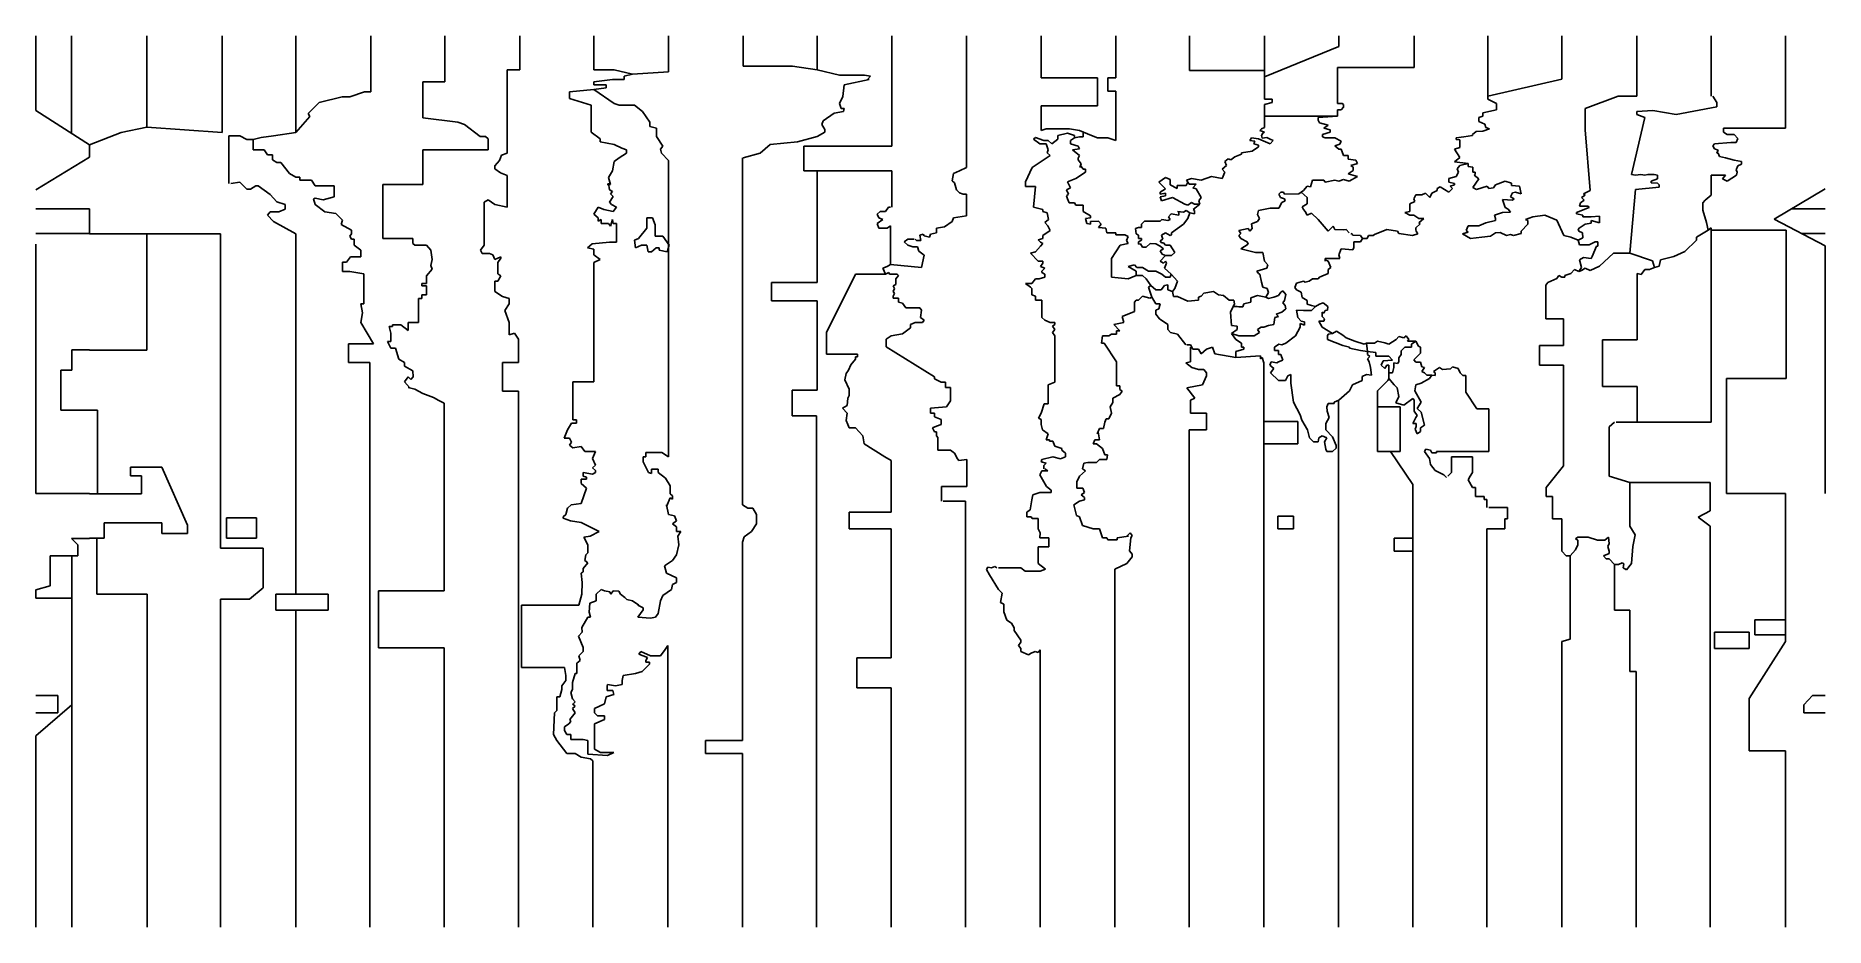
# Model space of a CAD drawing. Header units: metres. Extents: x 0 to 14290, y 0 to 7122.
import ezdxf

# ---------------------------------------------------------------- set-up
doc = ezdxf.new("R2010")
doc.units = ezdxf.units.M

msp = doc.modelspace()

# ---------------------------------------------------------------- linework, layer by layer
at = {"layer": 'BLOCK_2'}
for p, q in [((0, 6524), (0, 7122)), ((284, 7122), (284, 6342)), ((888, 7122), (888, 6392)), ((1488, 6350), (1488, 7122)), ((2078, 7122), (2078, 6350)), ((2676, 6674), (2676, 7122)), ((3266, 7122), (3266, 6754)), ((3866, 6850), (3866, 7122)), ((4456, 7122), (4456, 6850)), ((5053, 6833), (5053, 7122)), ((5648, 7122), (5648, 6878)), ((6240, 7122), (6240, 6850)), ((6836, 7122), (6836, 6239)), ((7432, 7122), (7432, 6070)), ((8028, 7122), (8028, 6785)), ((8626, 6785), (8626, 7122)), ((9214, 7122), (9214, 6844)), ((9812, 7122), (9812, 6844)), ((10406, 7036), (9812, 6794)), ((10406, 7122), (10406, 7036)), ((11008, 6869), (11008, 7122)), ((11596, 6616), (11596, 7122)), ((12188, 7122), (12188, 6774)), ((12786, 7122), (12786, 6640)), ((13380, 6640), (13380, 7122)), ((13972, 6384), (13972, 7122)), ((6044, 6878), (5648, 6878)), ((6240, 6850), (6044, 6878)), ((10395, 6580), (10395, 6869)), ((10395, 6869), (11008, 6869)), ((3266, 6754), (3092, 6754)), ((3092, 6754), (3092, 6466)), ((3866, 6850), (3764, 6850)), ((3764, 6850), (3764, 6184)), ((4456, 6850), (4618, 6850)), ((4606, 6772), (4456, 6754)), ((4456, 6754), (4456, 6730)), ((4456, 6730), (4556, 6730)), ((4556, 6730), (4556, 6706)), ((4680, 6772), (4606, 6772)), ((4618, 6850), (4766, 6816)), ((4700, 6772), (4680, 6772)), ((4766, 6816), (4700, 6798)), ((4700, 6798), (4700, 6772)), ((4766, 6816), (5053, 6833)), ((6240, 6850), (6418, 6807)), ((6418, 6807), (6618, 6807)), ((6456, 6730), (6446, 6637)), ((6654, 6772), (6456, 6730)), ((6618, 6807), (6666, 6798)), ((6666, 6798), (6642, 6772)), ((8028, 6785), (8480, 6785)), ((8480, 6785), (8480, 6561)), ((8560, 6680), (8560, 6785)), ((8560, 6785), (8626, 6785)), ((9214, 6844), (9812, 6844)), ((9812, 6844), (9812, 6794)), ((9812, 6794), (9812, 6616)), ((12188, 6774), (11597, 6640)), ((2176, 6500), (2264, 6590)), ((2264, 6590), (2448, 6634)), ((2448, 6634), (2508, 6634)), ((2508, 6634), (2624, 6674)), ((2624, 6674), (2676, 6674)), ((4456, 6694), (4262, 6674)), ((4262, 6674), (4262, 6622)), ((4262, 6622), (4436, 6568)), ((4556, 6706), (4456, 6694)), ((4618, 6580), (4456, 6694)), ((4658, 6568), (4618, 6580)), ((6446, 6637), (6418, 6580)), ((6418, 6580), (6432, 6542)), ((8626, 6680), (8560, 6680)), ((8626, 6286), (8626, 6680)), ((9812, 6616), (9874, 6616)), ((9874, 6588), (9812, 6572)), ((9874, 6616), (9874, 6588)), ((10433, 6580), (10395, 6580)), ((10442, 6572), (10433, 6580)), ((11596, 6616), (11664, 6580)), ((11664, 6580), (11664, 6530)), ((12636, 6640), (12372, 6540)), ((12786, 6640), (12636, 6640)), ((13394, 6640), (13424, 6590)), ((13424, 6590), (13424, 6555)), ((0, 6524), (428, 6251)), ((2078, 6350), (2188, 6478)), ((2188, 6478), (2176, 6500)), ((3092, 6466), (3370, 6432)), ((3370, 6432), (3424, 6414)), ((4436, 6568), (4436, 6352)), ((4782, 6568), (4658, 6568)), ((4846, 6517), (4782, 6568)), ((4903, 6432), (4846, 6517)), ((4903, 6396), (4903, 6432)), ((6288, 6442), (6276, 6414)), ((6376, 6504), (6288, 6442)), ((6451, 6517), (6376, 6504)), ((6432, 6542), (6456, 6542)), ((6456, 6542), (6451, 6517)), ((8480, 6561), (8028, 6561)), ((8028, 6561), (8028, 6364)), ((9812, 6572), (9812, 6481)), ((10395, 6481), (9812, 6481)), ((9812, 6481), (9812, 6390)), ((10241, 6468), (10395, 6481)), ((10241, 6448), (10241, 6468)), ((10252, 6426), (10241, 6448)), ((10395, 6481), (10395, 6530)), ((10395, 6530), (10424, 6530)), ((10424, 6530), (10442, 6552)), ((10442, 6552), (10442, 6572)), ((11556, 6481), (11524, 6468)), ((11524, 6468), (11524, 6437)), ((11524, 6437), (11572, 6417)), ((11664, 6530), (11556, 6506)), ((11556, 6506), (11556, 6481)), ((12372, 6540), (12372, 6370)), ((12850, 6468), (12742, 6015)), ((12914, 6524), (12786, 6518)), ((12786, 6518), (12786, 6493)), ((12786, 6493), (12850, 6468)), ((13100, 6493), (12914, 6524)), ((13424, 6555), (13100, 6493)), ((682, 6350), (428, 6250)), ((888, 6392), (682, 6350)), ((888, 6392), (1488, 6350)), ((1542, 6322), (1542, 5942)), ((1542, 6322), (1630, 6322)), ((1630, 6322), (1686, 6292)), ((1686, 6292), (1735, 6292)), ((1800, 6308), (1735, 6292)), ((1735, 6292), (1735, 6212)), ((1898, 6322), (1800, 6308)), ((2078, 6350), (1898, 6322)), ((3424, 6414), (3550, 6318)), ((3550, 6318), (3592, 6318)), ((3592, 6318), (3612, 6298)), ((3612, 6298), (3612, 6210)), ((4436, 6352), (4506, 6298)), ((4506, 6298), (4506, 6274)), ((4956, 6384), (4903, 6396)), ((4956, 6318), (4956, 6384)), ((5008, 6239), (4956, 6318)), ((6240, 6318), (6084, 6274)), ((6300, 6351), (6240, 6318)), ((6276, 6414), (6300, 6374)), ((6300, 6374), (6300, 6351)), ((7984, 6310), (7968, 6296)), ((7968, 6296), (8017, 6260)), ((8049, 6286), (7984, 6310)), ((8028, 6364), (8070, 6378)), ((8070, 6378), (8254, 6378)), ((8162, 6296), (8114, 6260)), ((8240, 6344), (8162, 6324)), ((8162, 6324), (8162, 6296)), ((8294, 6324), (8240, 6344)), ((8254, 6378), (8334, 6364)), ((8294, 6306), (8264, 6286)), ((8294, 6306), (8294, 6324)), ((8334, 6315), (8294, 6306)), ((8334, 6364), (8430, 6324)), ((8365, 6315), (8334, 6315)), ((8365, 6351), (8365, 6315)), ((8430, 6324), (8480, 6306)), ((8480, 6306), (8560, 6306)), ((8560, 6306), (8626, 6286)), ((9708, 6307), (9694, 6286)), ((9764, 6298), (9708, 6307)), ((9858, 6260), (9764, 6298)), ((9788, 6378), (9776, 6364)), ((9776, 6364), (9812, 6351)), ((9812, 6390), (9788, 6378)), ((9800, 6344), (9788, 6324)), ((9788, 6324), (9794, 6303)), ((9794, 6303), (9830, 6310)), ((9812, 6351), (9800, 6344)), ((9830, 6310), (9858, 6296)), ((9858, 6296), (9882, 6286)), ((10320, 6408), (10252, 6426)), ((10276, 6334), (10336, 6351)), ((10276, 6314), (10276, 6334)), ((10298, 6307), (10276, 6314)), ((10286, 6384), (10320, 6408)), ((10336, 6371), (10286, 6384)), ((10374, 6307), (10298, 6307)), ((10336, 6351), (10336, 6371)), ((10424, 6279), (10374, 6307)), ((11404, 6314), (11342, 6307)), ((11342, 6307), (11342, 6293)), ((11342, 6293), (11373, 6291)), ((11373, 6291), (11373, 6230)), ((11474, 6324), (11404, 6314)), ((11502, 6358), (11474, 6334)), ((11474, 6334), (11474, 6324)), ((11556, 6361), (11502, 6358)), ((11610, 6378), (11556, 6361)), ((11572, 6417), (11580, 6390)), ((11580, 6390), (11610, 6378)), ((12372, 6370), (12414, 5885)), ((13972, 6384), (13478, 6384)), ((13478, 6384), (13478, 6352)), ((13478, 6352), (13508, 6332)), ((13508, 6332), (13564, 6332)), ((13564, 6332), (13592, 6302)), ((13592, 6302), (13578, 6270)), ((428, 6153), (0, 5892)), ((428, 6153), (428, 6251)), ((1735, 6212), (1824, 6212)), ((1824, 6212), (1850, 6172)), ((1850, 6172), (1890, 6172)), ((1890, 6172), (1890, 6132)), ((3612, 6210), (3092, 6210)), ((3092, 6210), (3092, 5934)), ((3718, 6168), (3702, 6126)), ((3764, 6184), (3718, 6168)), ((4506, 6274), (4618, 6254)), ((4618, 6254), (4680, 6224)), ((4658, 6147), (4618, 6118)), ((4718, 6184), (4658, 6147)), ((4680, 6224), (4718, 6210)), ((4718, 6210), (4718, 6184)), ((4990, 6217), (5008, 6239)), ((4998, 6184), (4990, 6217)), ((5053, 6126), (4998, 6184)), ((5644, 3374), (5644, 6147)), ((5784, 6184), (5648, 6147)), ((5864, 6254), (5784, 6184)), ((6084, 6274), (5864, 6254)), ((6836, 6239), (6134, 6239)), ((6134, 6239), (6134, 6044)), ((8100, 6166), (7958, 6070)), ((8017, 6260), (8068, 6260)), ((8086, 6286), (8049, 6286)), ((8068, 6260), (8086, 6210)), ((8086, 6210), (8077, 6188)), ((8077, 6188), (8100, 6166)), ((8114, 6260), (8086, 6286)), ((8264, 6286), (8264, 6260)), ((8264, 6260), (8324, 6239)), ((8334, 6220), (8279, 6210)), ((8279, 6210), (8334, 6166)), ((8324, 6239), (8334, 6220)), ((8334, 6166), (8324, 6144)), ((9576, 6155), (9544, 6132)), ((9630, 6177), (9576, 6155)), ((9715, 6199), (9630, 6188)), ((9630, 6188), (9630, 6177)), ((9694, 6286), (9736, 6279)), ((9764, 6235), (9715, 6199)), ((9736, 6279), (9728, 6260)), ((9728, 6260), (9764, 6249)), ((9764, 6249), (9764, 6235)), ((9882, 6286), (9858, 6260)), ((10374, 6242), (10415, 6255)), ((10406, 6217), (10374, 6242)), ((10424, 6217), (10406, 6217)), ((10415, 6255), (10424, 6279)), ((10442, 6166), (10424, 6217)), ((10480, 6166), (10442, 6166)), ((10480, 6135), (10480, 6166)), ((11373, 6230), (11330, 6217)), ((11330, 6217), (11373, 6150)), ((11373, 6150), (11330, 6115)), ((13406, 6260), (13394, 6242)), ((13394, 6242), (13406, 6220)), ((13536, 6270), (13406, 6260)), ((13406, 6220), (13436, 6208)), ((13436, 6208), (13424, 6184)), ((13424, 6184), (13436, 6184)), ((13436, 6184), (13446, 6158)), ((13446, 6158), (13493, 6148)), ((13493, 6148), (13564, 6128)), ((13578, 6270), (13536, 6270)), ((1890, 6132), (1924, 6110)), ((1924, 6110), (1958, 6110)), ((1958, 6110), (2026, 6022)), ((2026, 6022), (2078, 5992)), ((3702, 6126), (3666, 6082)), ((3666, 6082), (3666, 6060)), ((3666, 6060), (3710, 6028)), ((3710, 6028), (3764, 6006)), ((3764, 6006), (3764, 5752)), ((4606, 6044), (4574, 5990)), ((4618, 6118), (4606, 6044)), ((5053, 3758), (5053, 6126)), ((6134, 6044), (6240, 6044)), ((6240, 6044), (6240, 5152)), ((6240, 6044), (6836, 6044)), ((6836, 6044), (6836, 5752)), ((7328, 6022), (7318, 5962)), ((7378, 6044), (7328, 6022)), ((7432, 6070), (7378, 6044)), ((7958, 6070), (7904, 5954)), ((8382, 6033), (8307, 5982)), ((8324, 6144), (8324, 6132)), ((8324, 6132), (8349, 6100)), ((8343, 6085), (8337, 6070)), ((8349, 6100), (8343, 6085)), ((8343, 6085), (8365, 6057)), ((8365, 6057), (8382, 6057)), ((8382, 6057), (8382, 6033)), ((9509, 6085), (9474, 6057)), ((9474, 6057), (9496, 6033)), ((9496, 6033), (9474, 5982)), ((9522, 6138), (9496, 6118)), ((9496, 6118), (9509, 6085)), ((9544, 6132), (9522, 6138)), ((10542, 6128), (10480, 6135)), ((10480, 6020), (10521, 6045)), ((10554, 5998), (10480, 6020)), ((10501, 6085), (10554, 6101)), ((10521, 6071), (10501, 6085)), ((10521, 6045), (10521, 6071)), ((10554, 6101), (10542, 6128)), ((11330, 6115), (11439, 6101)), ((11362, 6033), (11342, 5998)), ((11373, 6085), (11352, 6058)), ((11352, 6058), (11362, 6033)), ((11439, 6101), (11373, 6085)), ((11439, 6101), (11439, 6078)), ((11439, 6078), (11476, 6071)), ((11476, 6071), (11476, 6033)), ((11476, 6033), (11496, 6032)), ((11496, 6015), (11486, 6009)), ((11486, 6009), (11524, 5979)), ((11496, 6032), (11496, 6015)), ((12742, 6015), (12774, 6009)), ((12774, 6009), (12818, 6015)), ((12818, 6015), (12850, 6009)), ((12850, 6009), (12874, 6015)), ((12874, 6015), (12924, 6015)), ((12924, 6015), (12952, 6009)), ((12952, 6009), (12952, 5979)), ((13493, 6009), (13380, 6009)), ((13380, 6009), (13380, 5848)), ((13470, 5979), (13493, 6009)), ((13582, 6009), (13508, 5960)), ((13564, 6128), (13622, 6118)), ((13593, 6084), (13578, 6050)), ((13578, 6050), (13586, 6032)), ((13586, 6032), (13582, 6009)), ((13622, 6096), (13593, 6084)), ((13622, 6118), (13622, 6096)), ((1558, 5942), (1630, 5952)), ((1630, 5952), (1686, 5896)), ((1686, 5896), (1714, 5896)), ((1714, 5896), (1756, 5924)), ((1756, 5924), (1776, 5924)), ((1776, 5924), (1872, 5854)), ((2078, 5992), (2108, 5992)), ((2108, 5992), (2108, 5968)), ((2108, 5968), (2202, 5968)), ((2202, 5968), (2232, 5924)), ((2232, 5924), (2382, 5924)), ((2382, 5924), (2382, 5836)), ((3092, 5934), (2772, 5934)), ((2772, 5934), (2772, 5502)), ((4590, 5934), (4562, 5934)), ((4574, 5990), (4590, 5934)), ((4574, 5944), (4582, 5892)), ((4582, 5892), (4606, 5879)), ((4606, 5879), (4590, 5858)), ((7318, 5962), (7338, 5946)), ((7338, 5946), (7353, 5890)), ((7353, 5890), (7378, 5866)), ((7378, 5866), (7405, 5856)), ((7904, 5954), (7904, 5918)), ((7904, 5918), (7984, 5918)), ((7984, 5918), (7968, 5752)), ((8264, 5906), (8230, 5890)), ((8230, 5890), (8247, 5856)), ((8307, 5982), (8240, 5954)), ((8240, 5954), (8264, 5906)), ((8968, 5952), (9022, 5990)), ((9022, 5898), (8968, 5952)), ((8980, 5873), (9022, 5898)), ((8980, 5856), (8980, 5873)), ((9022, 5864), (8980, 5856)), ((9022, 5990), (9058, 5975)), ((9022, 5844), (9022, 5864)), ((9058, 5975), (9058, 5930)), ((9058, 5930), (9114, 5902)), ((9114, 5902), (9114, 5925)), ((9114, 5925), (9188, 5925)), ((9188, 5925), (9200, 5952)), ((9230, 5982), (9190, 5968)), ((9190, 5968), (9210, 5936)), ((9210, 5936), (9268, 5936)), ((9306, 5968), (9230, 5982)), ((9268, 5936), (9239, 5906)), ((9239, 5906), (9268, 5898)), ((9268, 5898), (9306, 5831)), ((9390, 5998), (9306, 5968)), ((9474, 5982), (9390, 5998)), ((9928, 5856), (9943, 5873)), ((9943, 5873), (9964, 5873)), ((9964, 5873), (9971, 5856)), ((9971, 5856), (10086, 5860)), ((10086, 5860), (10124, 5885)), ((10105, 5873), (10152, 5831)), ((10124, 5885), (10152, 5921)), ((10152, 5921), (10180, 5916)), ((10180, 5916), (10196, 5968)), ((10196, 5968), (10286, 5968)), ((10286, 5968), (10298, 5952)), ((10298, 5952), (10374, 5968)), ((10374, 5968), (10406, 5960)), ((10406, 5960), (10442, 5975)), ((10442, 5975), (10488, 5960)), ((10488, 5960), (10554, 5998)), ((11098, 5864), (11070, 5852)), ((11134, 5831), (11098, 5864)), ((11150, 5864), (11134, 5831)), ((11190, 5885), (11150, 5864)), ((11214, 5916), (11190, 5903)), ((11190, 5903), (11190, 5885)), ((11284, 5873), (11214, 5916)), ((11342, 5998), (11284, 5982)), ((11284, 5982), (11284, 5952)), ((11284, 5952), (11330, 5942)), ((11313, 5903), (11284, 5873)), ((11330, 5932), (11294, 5921)), ((11294, 5921), (11313, 5903)), ((11330, 5942), (11330, 5932)), ((11524, 5979), (11476, 5910)), ((11476, 5910), (11505, 5894)), ((11505, 5894), (11590, 5921)), ((11590, 5921), (11604, 5902)), ((11604, 5902), (11642, 5908)), ((11642, 5908), (11656, 5932)), ((11656, 5932), (11734, 5960)), ((11734, 5960), (11784, 5944)), ((11794, 5866), (11776, 5836)), ((11784, 5944), (11784, 5926)), ((11784, 5926), (11848, 5920)), ((11816, 5873), (11794, 5866)), ((11862, 5858), (11816, 5873)), ((11848, 5920), (11862, 5858)), ((12414, 5885), (12359, 5858)), ((12774, 5894), (12730, 5386)), ((12964, 5912), (12774, 5894)), ((12952, 5979), (12899, 5960)), ((12899, 5960), (12899, 5946)), ((12899, 5946), (12952, 5944)), ((12952, 5944), (12964, 5932)), ((12964, 5932), (12964, 5912)), ((13508, 5960), (13470, 5979)), ((14290, 5900), (13882, 5656)), ((428, 5740), (0, 5740)), ((428, 5740), (428, 5542)), ((1872, 5854), (1924, 5796)), ((1924, 5796), (1992, 5774)), ((1992, 5736), (1940, 5716)), ((1992, 5774), (1992, 5736)), ((2232, 5825), (2217, 5818)), ((2217, 5818), (2232, 5774)), ((2294, 5812), (2232, 5825)), ((2232, 5774), (2307, 5716)), ((2382, 5836), (2294, 5812)), ((3612, 5810), (3580, 5792)), ((3580, 5792), (3580, 5450)), ((3666, 5774), (3612, 5810)), ((3764, 5752), (3666, 5774)), ((4492, 5752), (4456, 5698)), ((4537, 5735), (4492, 5752)), ((4612, 5718), (4537, 5735)), ((4612, 5838), (4582, 5792)), ((4582, 5792), (4597, 5774)), ((4590, 5858), (4612, 5838)), ((4597, 5774), (4638, 5752)), ((4638, 5752), (4612, 5718)), ((6744, 5718), (6720, 5698)), ((6786, 5718), (6744, 5718)), ((6810, 5752), (6786, 5718)), ((6826, 5752), (6810, 5752)), ((7405, 5856), (7432, 5856)), ((7432, 5856), (7432, 5683)), ((7968, 5752), (8042, 5735)), ((8042, 5735), (8042, 5718)), ((8042, 5718), (8077, 5708)), ((8247, 5856), (8230, 5844)), ((8230, 5844), (8240, 5818)), ((8240, 5818), (8252, 5786)), ((8252, 5786), (8294, 5786)), ((8294, 5786), (8307, 5769)), ((8307, 5769), (8365, 5769)), ((8365, 5769), (8365, 5718)), ((8365, 5718), (8424, 5683)), ((8980, 5835), (9022, 5844)), ((8990, 5804), (8980, 5835)), ((9078, 5831), (8990, 5804)), ((9176, 5778), (9078, 5831)), ((9118, 5718), (9166, 5713)), ((9127, 5688), (9127, 5718)), ((9166, 5713), (9188, 5726)), ((9200, 5769), (9176, 5778)), ((9188, 5726), (9215, 5708)), ((9230, 5790), (9200, 5769)), ((9254, 5778), (9230, 5790)), ((9297, 5778), (9242, 5735)), ((9242, 5735), (9254, 5726)), ((9297, 5778), (9254, 5778)), ((9254, 5726), (9254, 5700)), ((9306, 5831), (9287, 5802)), ((9287, 5802), (9297, 5778)), ((9756, 5694), (9764, 5726)), ((9764, 5726), (9858, 5744)), ((9858, 5744), (9928, 5744)), ((9940, 5831), (9928, 5856)), ((9928, 5744), (9952, 5790)), ((9971, 5820), (9940, 5831)), ((9952, 5790), (9977, 5804)), ((9977, 5804), (9971, 5820)), ((10152, 5780), (10114, 5756)), ((10114, 5756), (10124, 5735)), ((10124, 5735), (10138, 5718)), ((10138, 5718), (10152, 5688)), ((10152, 5831), (10152, 5780)), ((10974, 5718), (10934, 5710)), ((11012, 5797), (10974, 5780)), ((10974, 5780), (10974, 5718)), ((11020, 5852), (11004, 5820)), ((11004, 5820), (11012, 5797)), ((11070, 5852), (11020, 5852)), ((11794, 5808), (11714, 5814)), ((11714, 5814), (11734, 5749)), ((11734, 5749), (11759, 5738)), ((11759, 5738), (11776, 5714)), ((11776, 5836), (11805, 5820)), ((11805, 5820), (11794, 5808)), ((12404, 5749), (12305, 5710)), ((12336, 5788), (12328, 5762)), ((12328, 5762), (12397, 5762)), ((12366, 5808), (12336, 5788)), ((12372, 5848), (12344, 5831)), ((12344, 5831), (12366, 5808)), ((12359, 5858), (12372, 5848)), ((12397, 5762), (12404, 5749)), ((13332, 5808), (13312, 5788)), ((13312, 5788), (13312, 5730)), ((13312, 5730), (13342, 5630)), ((13380, 5848), (13332, 5808)), ((14290, 5740), (14019, 5740)), ((1872, 5716), (1850, 5688)), ((1850, 5688), (1898, 5638)), ((1940, 5716), (1872, 5716)), ((1898, 5638), (2078, 5540)), ((2307, 5716), (2396, 5702)), ((2396, 5702), (2450, 5650)), ((2450, 5650), (2440, 5614)), ((2440, 5614), (2520, 5568)), ((4456, 5698), (4492, 5668)), ((4492, 5668), (4492, 5642)), ((4492, 5642), (4515, 5655)), ((4515, 5655), (4515, 5621)), ((4515, 5621), (4574, 5621)), ((4574, 5621), (4590, 5602)), ((4590, 5602), (4606, 5655)), ((4606, 5655), (4612, 5621)), ((4612, 5621), (4638, 5621)), ((4638, 5621), (4638, 5474)), ((4812, 5502), (4880, 5586)), ((4880, 5586), (4880, 5668)), ((4880, 5668), (4926, 5668)), ((4926, 5668), (4946, 5612)), ((4946, 5612), (4946, 5522)), ((6720, 5698), (6732, 5668)), ((6765, 5655), (6720, 5621)), ((6720, 5621), (6732, 5586)), ((6732, 5668), (6765, 5655)), ((6732, 5586), (6798, 5586)), ((6798, 5586), (6826, 5603)), ((6826, 5603), (6826, 5294)), ((7256, 5595), (7194, 5586)), ((7194, 5586), (7194, 5548)), ((7318, 5638), (7256, 5595)), ((7328, 5668), (7318, 5638)), ((7432, 5683), (7328, 5668)), ((8088, 5653), (8059, 5629)), ((8059, 5629), (8083, 5603)), ((8077, 5708), (8088, 5653)), ((8083, 5603), (8100, 5567)), ((8424, 5668), (8382, 5661)), ((8382, 5661), (8394, 5621)), ((8394, 5621), (8424, 5616)), ((8424, 5683), (8424, 5668)), ((8424, 5638), (8488, 5641)), ((8424, 5616), (8424, 5638)), ((8488, 5641), (8508, 5616)), ((8508, 5616), (8488, 5590)), ((8488, 5590), (8544, 5586)), ((8544, 5586), (8554, 5548)), ((8781, 5582), (8806, 5590)), ((8788, 5539), (8781, 5582)), ((8806, 5590), (8830, 5590)), ((8830, 5616), (8853, 5641)), ((8830, 5590), (8830, 5616)), ((8853, 5641), (8980, 5641)), ((8980, 5641), (8993, 5653)), ((8993, 5653), (9040, 5647)), ((9040, 5647), (9058, 5653)), ((9046, 5675), (9068, 5700)), ((9058, 5653), (9046, 5675)), ((9068, 5700), (9127, 5688)), ((9166, 5616), (9070, 5548)), ((9200, 5661), (9166, 5616)), ((9215, 5708), (9200, 5661)), ((9254, 5700), (9215, 5708)), ((9607, 5567), (9681, 5582)), ((9681, 5582), (9694, 5560)), ((9694, 5560), (9715, 5582)), ((9708, 5619), (9757, 5638)), ((9715, 5582), (9708, 5619)), ((9772, 5661), (9756, 5694)), ((9757, 5638), (9772, 5661)), ((10152, 5688), (10188, 5704)), ((10188, 5704), (10241, 5653)), ((10241, 5653), (10322, 5560)), ((10322, 5560), (10362, 5600)), ((10362, 5600), (10374, 5575)), ((10374, 5575), (10442, 5571)), ((10442, 5571), (10465, 5575)), ((10465, 5575), (10488, 5548)), ((10789, 5575), (10690, 5534)), ((10875, 5561), (10789, 5575)), ((10934, 5710), (10974, 5688)), ((10974, 5688), (11004, 5688)), ((11004, 5688), (11045, 5661)), ((11056, 5619), (11020, 5587)), ((11020, 5587), (11020, 5571)), ((11045, 5661), (11084, 5661)), ((11084, 5661), (11045, 5628)), ((11045, 5628), (11056, 5619)), ((11439, 5603), (11424, 5566)), ((11524, 5603), (11439, 5603)), ((11580, 5628), (11524, 5603)), ((11656, 5645), (11580, 5628)), ((11714, 5710), (11649, 5688)), ((11649, 5688), (11656, 5661)), ((11656, 5661), (11656, 5645)), ((11776, 5714), (11714, 5710)), ((11862, 5561), (11916, 5616)), ((11898, 5653), (11956, 5675)), ((11916, 5645), (11898, 5653)), ((11916, 5616), (11916, 5645)), ((11956, 5675), (12052, 5688)), ((12052, 5688), (12148, 5649)), ((12148, 5649), (12202, 5526)), ((12305, 5710), (12305, 5699)), ((12305, 5699), (12355, 5688)), ((12372, 5616), (12316, 5579)), ((12316, 5579), (12322, 5560)), ((12355, 5688), (12355, 5675)), ((12355, 5675), (12420, 5675)), ((12420, 5624), (12372, 5616)), ((12420, 5675), (12488, 5681)), ((12488, 5628), (12420, 5645)), ((12420, 5645), (12420, 5624)), ((12488, 5681), (12488, 5628)), ((13342, 5630), (13356, 5570)), ((13356, 5570), (13380, 5588)), ((13380, 5588), (13380, 5570)), ((13882, 5656), (14290, 5444)), ((428, 5542), (0, 5542)), ((0, 5458), (0, 3464)), ((428, 5540), (886, 5540)), ((886, 5540), (886, 4610)), ((886, 5540), (1476, 5540)), ((1476, 3028), (1476, 5540)), ((2076, 2666), (2076, 5540)), ((2520, 5540), (2508, 5522)), ((2508, 5522), (2520, 5498)), ((2520, 5568), (2520, 5540)), ((2520, 5498), (2542, 5498)), ((2542, 5498), (2542, 5450)), ((2542, 5450), (2596, 5408)), ((2772, 5502), (3010, 5502)), ((3010, 5502), (3010, 5462)), ((3010, 5462), (3026, 5450)), ((3026, 5450), (3120, 5450)), ((3120, 5450), (3154, 5408)), ((3580, 5450), (3552, 5408)), ((4444, 5459), (4406, 5429)), ((4582, 5474), (4444, 5459)), ((4638, 5474), (4582, 5474)), ((4782, 5490), (4812, 5502)), ((4788, 5429), (4782, 5490)), ((4836, 5450), (4788, 5429)), ((4880, 5450), (4836, 5450)), ((4890, 5395), (4880, 5450)), ((4946, 5522), (5008, 5522)), ((5008, 5522), (5058, 5450)), ((5058, 5450), (5042, 5395)), ((6964, 5496), (6935, 5476)), ((6935, 5476), (6964, 5449)), ((7014, 5496), (6964, 5496)), ((6964, 5449), (7004, 5436)), ((7004, 5436), (7014, 5436)), ((7014, 5436), (7041, 5436)), ((7032, 5486), (7022, 5496)), ((7069, 5486), (7032, 5486)), ((7041, 5436), (7051, 5400)), ((7087, 5536), (7060, 5530)), ((7060, 5530), (7069, 5486)), ((7094, 5524), (7087, 5536)), ((7136, 5512), (7094, 5524)), ((7145, 5536), (7136, 5512)), ((7194, 5548), (7145, 5536)), ((8024, 5442), (7984, 5395)), ((8042, 5502), (8005, 5491)), ((8005, 5491), (8024, 5474)), ((8024, 5474), (8042, 5462)), ((8042, 5462), (8024, 5442)), ((8100, 5567), (8042, 5526)), ((8042, 5526), (8042, 5502)), ((8554, 5548), (8626, 5548)), ((8661, 5449), (8590, 5342)), ((8626, 5548), (8626, 5533)), ((8626, 5533), (8696, 5533)), ((8724, 5462), (8661, 5449)), ((8696, 5533), (8724, 5518)), ((8724, 5518), (8710, 5486)), ((8710, 5486), (8724, 5462)), ((8806, 5529), (8788, 5539)), ((8806, 5502), (8806, 5529)), ((8830, 5502), (8806, 5502)), ((8806, 5475), (8830, 5490)), ((8806, 5456), (8806, 5475)), ((8822, 5460), (8806, 5456)), ((8838, 5434), (8822, 5460)), ((8830, 5490), (8830, 5502)), ((8867, 5434), (8838, 5434)), ((8899, 5462), (8867, 5434)), ((8944, 5459), (8899, 5462)), ((8980, 5442), (8944, 5459)), ((9001, 5496), (8980, 5483)), ((8980, 5483), (8990, 5468)), ((9006, 5419), (8980, 5442)), ((9022, 5548), (8990, 5529)), ((8990, 5529), (9001, 5496)), ((8990, 5468), (9006, 5468)), ((9006, 5468), (9022, 5449)), ((9058, 5526), (9022, 5548)), ((9022, 5449), (9058, 5449)), ((9070, 5533), (9058, 5526)), ((9058, 5449), (9078, 5419)), ((9070, 5548), (9070, 5533)), ((9623, 5541), (9607, 5567)), ((9607, 5526), (9623, 5541)), ((9623, 5502), (9607, 5526)), ((9673, 5475), (9623, 5502)), ((9623, 5419), (9681, 5456)), ((9681, 5456), (9673, 5475)), ((10501, 5541), (10511, 5539)), ((10511, 5539), (10517, 5529)), ((10517, 5529), (10578, 5526)), ((10527, 5431), (10517, 5412)), ((10578, 5475), (10527, 5475)), ((10527, 5475), (10527, 5431)), ((10578, 5526), (10596, 5502)), ((10596, 5502), (10578, 5475)), ((10631, 5502), (10596, 5502)), ((10644, 5526), (10631, 5502)), ((10680, 5526), (10644, 5526)), ((10690, 5534), (10680, 5526)), ((10886, 5541), (10875, 5561)), ((10993, 5526), (10886, 5541)), ((11038, 5540), (10993, 5526)), ((11020, 5571), (11024, 5560)), ((11024, 5560), (11038, 5540)), ((11439, 5554), (11394, 5540)), ((11394, 5540), (11458, 5502)), ((11424, 5566), (11439, 5554)), ((11458, 5502), (11548, 5514)), ((11548, 5514), (11618, 5521)), ((11618, 5521), (11656, 5548)), ((11656, 5548), (11695, 5550)), ((11695, 5550), (11745, 5527)), ((11745, 5527), (11776, 5534)), ((11776, 5534), (11800, 5527)), ((11800, 5527), (11862, 5541)), ((11862, 5541), (11862, 5561)), ((12202, 5526), (12260, 5514)), ((12260, 5514), (12316, 5489)), ((12355, 5508), (12316, 5489)), ((12316, 5489), (12328, 5453)), ((12322, 5560), (12351, 5548)), ((12328, 5453), (12390, 5453)), ((12351, 5548), (12355, 5508)), ((12390, 5453), (12404, 5453)), ((12404, 5453), (12454, 5475)), ((12464, 5440), (12429, 5358)), ((12454, 5475), (12474, 5475)), ((12474, 5440), (12464, 5440)), ((12474, 5475), (12474, 5440)), ((13262, 5489), (13168, 5399)), ((13356, 5570), (13262, 5514)), ((13262, 5514), (13262, 5489)), ((13380, 5570), (13978, 5570)), ((13380, 5570), (13380, 4034)), ((13978, 5570), (13978, 4384)), ((14290, 5542), (14106, 5542)), ((14290, 5444), (14290, 3464)), ((2480, 5312), (2450, 5312)), ((2450, 5312), (2450, 5240)), ((2514, 5356), (2480, 5312)), ((2596, 5356), (2514, 5356)), ((2596, 5408), (2596, 5356)), ((3154, 5408), (3166, 5334)), ((3166, 5334), (3154, 5288)), ((3154, 5288), (3166, 5258)), ((3552, 5408), (3566, 5382)), ((3566, 5382), (3622, 5382)), ((3622, 5382), (3650, 5371)), ((3650, 5371), (3666, 5334)), ((3666, 5334), (3715, 5356)), ((3715, 5345), (3691, 5311)), ((3691, 5311), (3691, 5220)), ((3715, 5356), (3715, 5345)), ((4406, 5429), (4456, 5418)), ((4456, 5418), (4456, 5371)), ((4456, 5371), (4506, 5334)), ((4506, 5334), (4456, 5311)), ((4456, 5311), (4456, 4356)), ((4916, 5395), (4890, 5395)), ((4954, 5429), (4916, 5395)), ((4977, 5429), (4954, 5429)), ((4977, 5408), (4977, 5429)), ((5042, 5395), (4977, 5408)), ((6798, 5278), (6826, 5294)), ((7074, 5272), (6826, 5294)), ((7051, 5400), (7094, 5370)), ((7094, 5370), (7074, 5272)), ((7984, 5395), (7944, 5385)), ((7944, 5385), (8004, 5321)), ((8004, 5321), (8042, 5321)), ((8042, 5304), (8024, 5278)), ((8042, 5321), (8042, 5304)), ((8590, 5342), (8590, 5193)), ((8724, 5278), (8774, 5291)), ((8774, 5291), (8794, 5272)), ((8980, 5405), (9006, 5419)), ((8996, 5378), (8980, 5405)), ((8980, 5321), (9022, 5366)), ((9006, 5304), (8980, 5321)), ((9022, 5366), (8996, 5378)), ((9022, 5321), (9006, 5304)), ((9014, 5266), (9030, 5304)), ((9070, 5366), (9022, 5366)), ((9030, 5304), (9022, 5321)), ((9096, 5390), (9070, 5366)), ((9078, 5419), (9096, 5390)), ((9740, 5390), (9623, 5419)), ((9800, 5390), (9740, 5390)), ((9812, 5321), (9800, 5390)), ((9839, 5291), (9812, 5321)), ((9830, 5266), (9839, 5291)), ((10362, 5343), (10298, 5343)), ((10298, 5343), (10298, 5332)), ((10298, 5332), (10322, 5321)), ((10298, 5332), (10298, 5321)), ((10322, 5321), (10342, 5272)), ((10415, 5343), (10362, 5343)), ((10424, 5421), (10406, 5372)), ((10406, 5372), (10415, 5343)), ((10517, 5412), (10424, 5421)), ((12359, 5351), (12328, 5332)), ((12328, 5332), (12344, 5272)), ((12420, 5343), (12359, 5351)), ((12429, 5358), (12420, 5343)), ((12600, 5386), (12488, 5282)), ((12730, 5386), (12600, 5386)), ((12730, 5386), (12910, 5324)), ((12910, 5324), (12926, 5272)), ((12976, 5332), (12964, 5282)), ((13080, 5358), (12976, 5332)), ((13168, 5399), (13080, 5358)), ((2450, 5240), (2508, 5240)), ((2508, 5240), (2620, 5220)), ((2620, 5220), (2620, 4980)), ((3166, 5258), (3120, 5204)), ((3120, 5204), (3120, 5144)), ((3691, 5162), (3666, 5162)), ((3666, 5162), (3666, 5078)), ((3691, 5220), (3715, 5204)), ((3715, 5204), (3691, 5162)), ((6240, 5152), (5876, 5152)), ((5876, 5152), (5876, 5004)), ((6314, 4752), (6546, 5218)), ((6546, 5218), (6786, 5218)), ((6765, 5266), (6798, 5278)), ((6786, 5218), (6765, 5266)), ((6786, 5218), (6812, 5230)), ((6812, 5230), (6818, 5218)), ((6818, 5218), (6878, 5218)), ((6890, 5206), (6868, 5180)), ((6868, 5180), (6868, 5134)), ((6878, 5218), (6890, 5206)), ((7984, 5180), (7954, 5142)), ((8014, 5180), (7984, 5180)), ((8059, 5193), (8014, 5180)), ((8024, 5278), (8059, 5266)), ((8059, 5266), (8033, 5242)), ((8033, 5242), (8033, 5230)), ((8033, 5230), (8059, 5218)), ((8059, 5218), (8059, 5193)), ((8590, 5193), (8724, 5180)), ((8788, 5242), (8724, 5278)), ((8724, 5180), (8788, 5206)), ((8788, 5206), (8788, 5242)), ((8838, 5206), (8788, 5206)), ((8794, 5272), (8838, 5272)), ((8838, 5272), (8886, 5242)), ((8867, 5180), (8838, 5206)), ((8904, 5128), (8867, 5180)), ((8886, 5242), (8944, 5242)), ((8944, 5242), (8993, 5218)), ((8993, 5218), (9022, 5193)), ((9068, 5218), (9014, 5266)), ((9022, 5193), (9058, 5193)), ((9058, 5193), (9068, 5218)), ((9068, 5218), (9118, 5161)), ((9118, 5161), (9096, 5104)), ((9750, 5242), (9830, 5266)), ((9764, 5224), (9750, 5242)), ((9776, 5218), (9764, 5224)), ((9788, 5154), (9776, 5218)), ((9800, 5114), (9788, 5154)), ((10068, 5146), (10054, 5112)), ((10124, 5161), (10068, 5146)), ((10138, 5154), (10124, 5161)), ((10170, 5161), (10138, 5154)), ((10196, 5180), (10170, 5161)), ((10241, 5180), (10196, 5180)), ((10252, 5193), (10241, 5180)), ((10322, 5224), (10252, 5193)), ((10342, 5272), (10322, 5254)), ((10322, 5254), (10322, 5224)), ((12076, 5152), (12060, 5130)), ((12148, 5184), (12076, 5152)), ((12164, 5208), (12148, 5184)), ((12188, 5193), (12164, 5208)), ((12212, 5193), (12188, 5193)), ((12260, 5224), (12212, 5208)), ((12212, 5208), (12212, 5193)), ((12288, 5255), (12260, 5224)), ((12322, 5239), (12288, 5255)), ((12344, 5272), (12322, 5239)), ((12344, 5247), (12322, 5239)), ((12372, 5265), (12344, 5247)), ((12414, 5247), (12372, 5265)), ((12488, 5282), (12414, 5247)), ((12820, 5216), (12788, 5224)), ((12788, 5224), (12788, 4694)), ((12850, 5255), (12820, 5216)), ((12886, 5256), (12850, 5255)), ((12926, 5272), (12886, 5256)), ((12964, 5282), (12926, 5272)), ((3084, 5024), (3056, 5024)), ((3056, 5024), (3056, 4832)), ((3120, 5144), (3084, 5144)), ((3084, 5144), (3084, 5124)), ((3084, 5124), (3120, 5124)), ((3120, 5052), (3084, 5052)), ((3084, 5052), (3084, 5024)), ((3120, 5124), (3120, 5052)), ((3666, 5078), (3728, 5038)), ((3728, 5038), (3780, 5024)), ((3780, 5024), (3780, 4980)), ((5876, 5004), (6240, 5004)), ((6240, 5004), (6240, 4290)), ((6868, 5134), (6848, 5124)), ((6848, 5124), (6858, 5104)), ((6858, 5104), (6848, 5078)), ((6848, 5078), (6858, 5064)), ((6858, 5064), (6848, 5042)), ((6848, 5042), (6848, 5026)), ((6848, 5026), (6890, 5026)), ((6890, 5026), (6890, 4994)), ((7954, 5142), (7904, 5142)), ((7904, 5142), (7944, 5114)), ((7944, 5114), (7954, 5104)), ((7954, 5104), (7954, 5078)), ((7954, 5078), (7954, 5053)), ((7954, 5053), (7984, 5042)), ((7984, 5042), (7984, 5010)), ((7984, 5010), (8023, 5010)), ((8023, 5010), (8033, 5010)), ((8033, 5010), (8033, 4870)), ((8774, 4994), (8788, 5010)), ((8788, 5010), (8806, 5010)), ((8806, 5010), (8838, 5042)), ((8838, 5042), (8896, 5026)), ((8886, 5114), (8904, 5128)), ((8912, 5034), (8886, 5114)), ((8896, 5026), (8912, 5034)), ((8944, 5091), (8904, 5128)), ((8912, 5034), (8944, 4980)), ((8987, 5091), (8944, 5091)), ((9014, 5128), (8987, 5091)), ((9041, 5132), (9014, 5128)), ((9040, 5091), (9041, 5132)), ((9078, 5078), (9040, 5091)), ((9096, 5104), (9078, 5078)), ((9087, 5038), (9078, 5078)), ((9118, 5038), (9087, 5038)), ((9200, 5002), (9118, 5038)), ((9284, 5010), (9200, 5002)), ((9306, 5042), (9284, 5034)), ((9284, 5034), (9284, 5010)), ((9327, 5066), (9306, 5042)), ((9406, 5078), (9327, 5066)), ((9444, 5053), (9406, 5078)), ((9486, 5048), (9444, 5053)), ((9530, 5010), (9486, 5048)), ((9567, 5010), (9530, 5010)), ((9572, 4980), (9567, 5010)), ((9702, 5029), (9756, 5048)), ((9702, 4995), (9702, 5029)), ((9756, 5048), (9824, 5034)), ((9834, 5104), (9800, 5114)), ((9824, 5034), (9844, 5072)), ((9824, 5034), (9844, 5022)), ((9844, 5072), (9834, 5104)), ((9844, 5022), (9886, 5034)), ((9886, 5034), (9924, 5048)), ((9924, 5048), (9943, 5074)), ((9943, 5074), (9960, 5084)), ((9960, 5084), (9982, 5054)), ((9971, 5006), (9960, 4988)), ((9982, 5054), (9971, 5006)), ((10054, 5112), (10068, 5091)), ((10068, 5091), (10105, 5074)), ((10105, 5074), (10114, 5030)), ((10114, 5030), (10152, 5006)), ((10152, 5006), (10154, 4978)), ((12060, 5130), (12060, 4861)), ((2620, 4980), (2596, 4980)), ((2596, 4980), (2608, 4908)), ((2608, 4908), (2596, 4832)), ((3780, 4980), (3746, 4928)), ((3746, 4928), (3780, 4832)), ((6890, 4994), (6922, 4985)), ((6922, 4985), (6948, 4948)), ((6948, 4948), (7022, 4948)), ((7022, 4948), (7060, 4948)), ((7060, 4948), (7072, 4930)), ((7072, 4930), (7066, 4870)), ((7066, 4870), (7094, 4850)), ((8033, 4870), (8059, 4850)), ((8676, 4880), (8774, 4918)), ((8690, 4830), (8676, 4880)), ((8774, 4918), (8774, 4994)), ((8944, 4980), (8980, 4980)), ((8969, 4940), (8944, 4930)), ((8944, 4930), (8944, 4899)), ((8944, 4899), (8974, 4860)), ((8980, 4980), (8969, 4940)), ((8974, 4860), (9040, 4814)), ((9540, 4914), (9572, 4980)), ((9550, 4808), (9540, 4914)), ((9556, 4960), (9594, 4960)), ((9594, 4960), (9607, 4956)), ((9607, 4956), (9639, 4956)), ((9639, 4956), (9648, 4980)), ((9648, 4980), (9702, 4995)), ((9896, 4870), (9886, 4814)), ((9924, 4880), (9896, 4870)), ((9952, 4914), (9905, 4899)), ((9905, 4899), (9924, 4880)), ((9982, 4940), (9952, 4914)), ((9960, 4988), (9977, 4968)), ((9977, 4968), (9982, 4940)), ((10124, 4927), (10068, 4930)), ((10068, 4930), (10078, 4870)), ((10078, 4870), (10105, 4842)), ((10188, 4927), (10124, 4927)), ((10154, 4978), (10188, 4968)), ((10188, 4968), (10219, 4958)), ((10219, 4958), (10188, 4927)), ((10252, 4978), (10219, 4958)), ((10282, 4988), (10252, 4978)), ((10272, 4880), (10272, 4914)), ((10272, 4914), (10287, 4907)), ((10291, 4861), (10272, 4880)), ((10319, 4960), (10282, 4988)), ((10287, 4907), (10296, 4927)), ((10287, 4842), (10291, 4861)), ((10296, 4927), (10316, 4930)), ((10316, 4930), (10319, 4960)), ((12060, 4861), (12200, 4861)), ((12200, 4861), (12200, 4647)), ((2596, 4832), (2696, 4660)), ((2848, 4800), (2822, 4800)), ((2822, 4800), (2835, 4746)), ((2835, 4746), (2835, 4680)), ((2916, 4812), (2848, 4812)), ((2848, 4812), (2848, 4800)), ((2974, 4768), (2916, 4812)), ((3056, 4832), (2974, 4832)), ((2974, 4832), (2974, 4768)), ((3780, 4832), (3780, 4734)), ((3780, 4734), (3822, 4746)), ((3822, 4746), (3856, 4698)), ((6314, 4578), (6314, 4752)), ((6832, 4724), (6792, 4698)), ((6922, 4740), (6832, 4724)), ((6985, 4788), (6922, 4740)), ((7022, 4830), (6985, 4814)), ((6985, 4814), (6985, 4788)), ((7080, 4830), (7022, 4830)), ((7094, 4850), (7080, 4830)), ((8059, 4850), (8100, 4830)), ((8100, 4830), (8138, 4830)), ((8138, 4814), (8119, 4801)), ((8119, 4801), (8138, 4776)), ((8138, 4776), (8119, 4752)), ((8119, 4752), (8138, 4724)), ((8138, 4830), (8138, 4814)), ((8138, 4724), (8138, 4354)), ((8512, 4666), (8518, 4724)), ((8518, 4724), (8570, 4724)), ((8570, 4724), (8590, 4738)), ((8590, 4738), (8630, 4738)), ((8610, 4814), (8690, 4830)), ((8657, 4764), (8610, 4814)), ((8630, 4738), (8630, 4764)), ((8630, 4764), (8657, 4764)), ((9040, 4814), (9040, 4776)), ((9040, 4776), (9063, 4751)), ((9063, 4751), (9118, 4738)), ((9118, 4738), (9183, 4652)), ((9594, 4801), (9550, 4808)), ((9550, 4744), (9594, 4776)), ((9584, 4695), (9550, 4744)), ((9607, 4724), (9550, 4744)), ((9594, 4776), (9594, 4801)), ((9729, 4724), (9607, 4724)), ((9772, 4751), (9729, 4724)), ((9787, 4795), (9756, 4776)), ((9756, 4776), (9772, 4751)), ((9808, 4795), (9787, 4795)), ((9844, 4808), (9808, 4795)), ((9886, 4814), (9844, 4808)), ((10061, 4724), (9982, 4666)), ((10096, 4795), (10061, 4724)), ((10131, 4811), (10096, 4824)), ((10096, 4824), (10096, 4795)), ((10105, 4842), (10133, 4837)), ((10133, 4837), (10131, 4811)), ((10272, 4795), (10247, 4842)), ((10247, 4842), (10287, 4842)), ((10356, 4744), (10272, 4795)), ((10316, 4724), (10322, 4738)), ((10316, 4695), (10316, 4724)), ((10322, 4738), (10356, 4744)), ((10356, 4744), (10388, 4763)), ((10388, 4763), (10438, 4731)), ((10438, 4731), (10464, 4709)), ((10864, 4695), (10886, 4720)), ((10886, 4720), (10924, 4709)), ((10924, 4709), (10944, 4724)), ((10944, 4724), (10964, 4695)), ((428, 4612), (288, 4612)), ((288, 4612), (288, 4450)), ((886, 4610), (428, 4610)), ((2696, 4660), (2497, 4660)), ((2497, 4660), (2497, 4512)), ((2835, 4680), (2810, 4680)), ((2810, 4680), (2835, 4626)), ((2835, 4626), (2872, 4626)), ((2872, 4626), (2900, 4538)), ((3856, 4698), (3856, 4512)), ((6562, 4578), (6314, 4578)), ((6562, 4556), (6562, 4578)), ((6792, 4698), (6792, 4638)), ((6792, 4638), (7178, 4398)), ((8532, 4666), (8512, 4666)), ((8630, 4518), (8532, 4666)), ((9192, 4652), (9222, 4652)), ((9222, 4652), (9240, 4618)), ((9222, 4635), (9222, 4518)), ((9240, 4618), (9284, 4618)), ((9284, 4618), (9306, 4580)), ((9306, 4580), (9348, 4618)), ((9348, 4618), (9396, 4635)), ((9396, 4635), (9416, 4580)), ((9416, 4580), (9584, 4552)), ((9630, 4666), (9584, 4695)), ((9584, 4599), (9648, 4618)), ((9584, 4552), (9584, 4599)), ((9630, 4635), (9630, 4666)), ((9648, 4635), (9630, 4635)), ((9648, 4618), (9648, 4635)), ((9928, 4659), (9893, 4635)), ((9893, 4635), (9893, 4608)), ((9893, 4608), (9924, 4607)), ((9924, 4607), (9924, 4575)), ((9924, 4575), (9943, 4575)), ((9952, 4652), (9928, 4659)), ((9943, 4575), (9960, 4531)), ((9982, 4666), (9952, 4652)), ((10438, 4647), (10316, 4695)), ((10490, 4635), (10438, 4647)), ((10464, 4709), (10535, 4681)), ((10490, 4626), (10490, 4635)), ((10580, 4608), (10490, 4626)), ((10535, 4681), (10608, 4659)), ((10636, 4599), (10580, 4608)), ((10608, 4659), (10626, 4666)), ((10626, 4666), (10636, 4599)), ((10626, 4666), (10690, 4666)), ((10636, 4575), (10636, 4599)), ((10702, 4592), (10636, 4599)), ((10654, 4559), (10636, 4575)), ((10690, 4666), (10714, 4681)), ((10702, 4563), (10702, 4592)), ((10714, 4681), (10774, 4670)), ((10774, 4670), (10804, 4659)), ((10804, 4659), (10864, 4695)), ((10905, 4575), (10886, 4550)), ((10934, 4635), (10905, 4604)), ((10905, 4604), (10905, 4575)), ((10987, 4635), (10934, 4635)), ((10964, 4695), (10954, 4681)), ((10954, 4681), (11020, 4681)), ((11020, 4681), (10987, 4659)), ((10987, 4659), (10987, 4635)), ((11058, 4587), (11004, 4534)), ((11020, 4681), (11042, 4641)), ((11042, 4641), (11058, 4635)), ((11058, 4635), (11058, 4587)), ((12200, 4647), (12008, 4647)), ((12008, 4647), (12008, 4491)), ((12788, 4694), (12512, 4694)), ((12512, 4694), (12512, 4320)), ((288, 4450), (200, 4450)), ((200, 4450), (200, 4130)), ((2497, 4512), (2668, 4512)), ((2668, 0), (2668, 4512)), ((2900, 4538), (2945, 4512)), ((2945, 4512), (2945, 4482)), ((2945, 4482), (3010, 4444)), ((3010, 4444), (3015, 4396)), ((3856, 4512), (3728, 4512)), ((3728, 4512), (3728, 4282)), ((6472, 4424), (6491, 4450)), ((6491, 4450), (6508, 4494)), ((6508, 4494), (6546, 4538)), ((6546, 4538), (6546, 4556)), ((6546, 4556), (6562, 4556)), ((8630, 4324), (8630, 4518)), ((9222, 4518), (9183, 4510)), ((9183, 4510), (9231, 4472)), ((9231, 4472), (9284, 4456)), ((9284, 4456), (9327, 4456)), ((9327, 4456), (9348, 4430)), ((9348, 4430), (9348, 4404)), ((9780, 4566), (9584, 4552)), ((9780, 4542), (9780, 4566)), ((9794, 4552), (9780, 4542)), ((9808, 4510), (9794, 4552)), ((9808, 4040), (9808, 4510)), ((9865, 4518), (9854, 4491)), ((9854, 4491), (9886, 4464)), ((9886, 4464), (9860, 4430)), ((9860, 4430), (9924, 4369)), ((9910, 4510), (9865, 4518)), ((9924, 4518), (9910, 4510)), ((9960, 4531), (9924, 4518)), ((10636, 4542), (10654, 4559)), ((10647, 4518), (10636, 4542)), ((10660, 4472), (10647, 4518)), ((10668, 4410), (10660, 4472)), ((10804, 4563), (10702, 4563)), ((10744, 4491), (10759, 4524)), ((10774, 4464), (10744, 4491)), ((10759, 4524), (10834, 4530)), ((10789, 4491), (10774, 4464)), ((10804, 4491), (10789, 4491)), ((10834, 4530), (10804, 4563)), ((10804, 4430), (10804, 4491)), ((10834, 4430), (10804, 4430)), ((10804, 4430), (10804, 4384)), ((10846, 4472), (10834, 4430)), ((10875, 4504), (10846, 4510)), ((10846, 4510), (10846, 4472)), ((10886, 4518), (10875, 4504)), ((10886, 4550), (10886, 4518)), ((11004, 4534), (11020, 4514)), ((11020, 4514), (11058, 4514)), ((11058, 4514), (11068, 4478)), ((11068, 4478), (11090, 4472)), ((11090, 4472), (11068, 4441)), ((11068, 4441), (11090, 4430)), ((11090, 4430), (11110, 4410)), ((11162, 4441), (11210, 4472)), ((11176, 4430), (11162, 4441)), ((11176, 4408), (11176, 4430)), ((11210, 4472), (11234, 4457)), ((11234, 4457), (11298, 4460)), ((11298, 4460), (11314, 4478)), ((11314, 4478), (11360, 4464)), ((11360, 4464), (11374, 4430)), ((11374, 4430), (11396, 4408)), ((12008, 4491), (12200, 4491)), ((12200, 4491), (12200, 3686)), ((2974, 4396), (2945, 4356)), ((2945, 4356), (2985, 4312)), ((2996, 4376), (2974, 4396)), ((2974, 4312), (3026, 4300)), ((3015, 4396), (2996, 4376)), ((3026, 4300), (3092, 4264)), ((4456, 4356), (4290, 4356)), ((4290, 4356), (4290, 4054)), ((6240, 4290), (6040, 4290)), ((6040, 4290), (6040, 4086)), ((6461, 4372), (6472, 4424)), ((6496, 4300), (6461, 4372)), ((6496, 4248), (6496, 4300)), ((7178, 4398), (7178, 4380)), ((7178, 4380), (7230, 4354)), ((7230, 4354), (7264, 4354)), ((7264, 4354), (7264, 4312)), ((7264, 4312), (7306, 4312)), ((7306, 4312), (7306, 4206)), ((8138, 4354), (8086, 4333)), ((8086, 4333), (8086, 4181)), ((8657, 4324), (8630, 4324)), ((8657, 4296), (8657, 4324)), ((8676, 4282), (8657, 4296)), ((9318, 4333), (9192, 4310)), ((9192, 4310), (9255, 4228)), ((9348, 4404), (9318, 4333)), ((9924, 4369), (9979, 4369)), ((9979, 4369), (10000, 4404)), ((10000, 4404), (10022, 4417)), ((10022, 4417), (10022, 4369)), ((10022, 4369), (10022, 4346)), ((10022, 4346), (10044, 4194)), ((10490, 4286), (10514, 4333)), ((10514, 4333), (10592, 4369)), ((10592, 4399), (10626, 4417)), ((10592, 4369), (10592, 4399)), ((10626, 4417), (10668, 4410)), ((10797, 4369), (10716, 4286)), ((10804, 4384), (10797, 4369)), ((10848, 4333), (10804, 4384)), ((10873, 4310), (10848, 4333)), ((10886, 4240), (10873, 4310)), ((11020, 4333), (11012, 4286)), ((11063, 4346), (11020, 4333)), ((11129, 4384), (11063, 4346)), ((11110, 4410), (11148, 4410)), ((11148, 4410), (11129, 4384)), ((11148, 4410), (11176, 4408)), ((11396, 4408), (11420, 4408)), ((11420, 4408), (11420, 4275)), ((12512, 4320), (12788, 4320)), ((12788, 4320), (12788, 4034)), ((13978, 4384), (13502, 4384)), ((13502, 4384), (13502, 3464)), ((3092, 4264), (3176, 4232)), ((3176, 4232), (3218, 4208)), ((3218, 4208), (3260, 4188)), ((3260, 4188), (3260, 2688)), ((3728, 4282), (3856, 4282)), ((3856, 0), (3856, 4282)), ((6442, 4146), (6479, 4168)), ((6479, 4106), (6442, 4146)), ((6479, 4168), (6486, 4226)), ((6486, 4226), (6496, 4248)), ((7274, 4157), (7145, 4146)), ((7145, 4146), (7145, 4106)), ((7306, 4206), (7274, 4157)), ((8052, 4181), (8028, 4106)), ((8086, 4181), (8052, 4181)), ((8580, 4157), (8602, 4192)), ((8590, 4106), (8580, 4157)), ((8602, 4228), (8657, 4257)), ((8602, 4192), (8602, 4228)), ((8657, 4257), (8676, 4282)), ((9255, 4228), (9222, 4210)), ((9222, 4210), (9222, 4106)), ((10044, 4194), (10096, 4094)), ((10310, 4158), (10321, 4184)), ((10314, 4124), (10310, 4158)), ((10321, 4184), (10370, 4184)), ((10370, 4194), (10406, 4210)), ((10370, 4184), (10370, 4194)), ((10404, 0), (10404, 4210)), ((10406, 4210), (10490, 4286)), ((10716, 4286), (10716, 4158)), ((10896, 4158), (10716, 4158)), ((10716, 4158), (10716, 3800)), ((10861, 4189), (10886, 4240)), ((10924, 4171), (10861, 4189)), ((10896, 3800), (10896, 4158)), ((10996, 4224), (10924, 4171)), ((11008, 4210), (10996, 4224)), ((11008, 4124), (11008, 4210)), ((11012, 4286), (11063, 4194)), ((11063, 4194), (11031, 4144)), ((11420, 4275), (11508, 4141)), ((200, 4130), (428, 4130)), ((428, 4132), (494, 4132)), ((494, 4132), (494, 3462)), ((4278, 4026), (4246, 3974)), ((4318, 4026), (4278, 4026)), ((4290, 4054), (4318, 4054)), ((4318, 4054), (4318, 4026)), ((6040, 4086), (6236, 4086)), ((6236, 0), (6236, 4086)), ((6472, 4048), (6479, 4106)), ((6486, 4016), (6472, 4048)), ((6496, 3990), (6486, 4016)), ((7145, 4106), (7178, 4106)), ((7194, 4003), (7162, 3990)), ((7178, 4106), (7178, 4077)), ((7178, 4077), (7230, 4056)), ((7230, 4016), (7194, 4003)), ((7230, 4056), (7230, 4016)), ((8028, 4106), (8008, 4066)), ((8008, 4066), (8028, 4056)), ((8028, 4056), (8028, 4016)), ((8028, 4016), (8040, 3974)), ((8527, 3984), (8536, 4036)), ((8536, 4036), (8547, 4061)), ((8547, 4061), (8570, 4061)), ((8570, 4061), (8590, 4106)), ((9222, 4106), (9348, 4106)), ((9348, 4106), (9348, 3974)), ((9808, 4040), (10078, 4040)), ((9808, 3863), (9808, 4040)), ((10078, 4040), (10078, 3863)), ((10096, 4094), (10110, 4050)), ((10110, 4050), (10156, 3974)), ((10301, 4024), (10328, 4072)), ((10301, 3974), (10301, 4024)), ((10328, 4072), (10314, 4124)), ((10996, 4024), (11020, 4072)), ((11023, 4024), (10996, 4024)), ((11031, 4088), (11008, 4124)), ((11020, 4072), (11031, 4088)), ((11023, 4001), (11023, 4024)), ((11031, 4144), (11063, 4114)), ((11090, 4012), (11058, 3990)), ((11063, 4114), (11090, 4012)), ((11508, 4141), (11604, 4141)), ((11604, 4141), (11604, 3800)), ((12608, 4034), (12566, 3998)), ((12788, 4034), (12620, 4034)), ((13380, 4034), (12788, 4034)), ((4246, 3974), (4220, 3908)), ((4220, 3908), (4262, 3908)), ((4262, 3908), (4278, 3874)), ((4278, 3874), (4262, 3852)), ((6546, 3990), (6496, 3990)), ((6604, 3926), (6546, 3990)), ((6616, 3862), (6604, 3926)), ((6780, 3758), (6616, 3862)), ((7162, 3990), (7178, 3958)), ((7178, 3958), (7194, 3958)), ((7194, 3958), (7194, 3926)), ((7194, 3926), (7204, 3912)), ((7204, 3912), (7204, 3810)), ((8040, 3974), (8086, 3942)), ((8086, 3942), (8069, 3894)), ((8069, 3894), (8096, 3894)), ((8096, 3894), (8096, 3882)), ((8096, 3882), (8122, 3882)), ((8122, 3882), (8138, 3844)), ((8444, 3863), (8457, 3894)), ((8470, 3863), (8444, 3863)), ((8457, 3894), (8494, 3894)), ((8518, 3824), (8470, 3863)), ((8476, 3942), (8496, 3984)), ((8494, 3894), (8483, 3958)), ((8496, 3984), (8527, 3984)), ((9212, 0), (9212, 3974)), ((9212, 3974), (9348, 3974)), ((9808, 0), (9808, 3863)), ((10078, 3863), (9808, 3863)), ((10156, 3974), (10171, 3910)), ((10171, 3910), (10203, 3878)), ((10203, 3878), (10241, 3878)), ((10241, 3878), (10247, 3910)), ((10247, 3910), (10272, 3926)), ((10272, 3926), (10310, 3910)), ((10310, 3910), (10291, 3878)), ((10291, 3878), (10301, 3820)), ((10356, 3918), (10301, 3974)), ((10384, 3849), (10356, 3918)), ((11016, 3979), (11023, 4001)), ((11031, 3942), (11016, 3979)), ((11058, 3960), (11031, 3942)), ((11058, 3990), (11058, 3960)), ((12566, 3998), (12566, 3603)), ((4262, 3852), (4290, 3830)), ((4290, 3830), (4356, 3841)), ((4356, 3841), (4384, 3802)), ((4384, 3802), (4470, 3802)), ((4470, 3802), (4446, 3746)), ((4446, 3746), (4470, 3692)), ((4851, 3719), (4851, 3758)), ((4851, 3758), (4871, 3758)), ((4892, 3632), (4851, 3719)), ((4871, 3758), (4871, 3792)), ((4871, 3792), (4999, 3792)), ((4999, 3792), (5053, 3758)), ((6832, 3728), (6780, 3758)), ((6832, 3317), (6832, 3728)), ((7204, 3810), (7264, 3810)), ((7264, 3810), (7306, 3810)), ((7306, 3810), (7338, 3788)), ((7338, 3788), (7362, 3743)), ((7362, 3743), (7372, 3728)), ((7372, 3728), (7434, 3736)), ((7434, 3736), (7434, 3522)), ((8034, 3736), (8028, 3718)), ((8028, 3718), (8069, 3708)), ((8122, 3758), (8034, 3736)), ((8182, 3743), (8122, 3758)), ((8138, 3844), (8194, 3824)), ((8222, 3758), (8182, 3743)), ((8194, 3824), (8194, 3810)), ((8194, 3810), (8222, 3788)), ((8222, 3788), (8222, 3758)), ((8470, 3713), (8496, 3736)), ((8496, 3736), (8554, 3736)), ((8536, 3773), (8518, 3824)), ((8558, 3773), (8536, 3773)), ((8554, 3736), (8558, 3773)), ((10301, 3820), (10310, 3800)), ((10310, 3800), (10356, 3800)), ((10356, 3800), (10384, 3828)), ((10384, 3828), (10384, 3849)), ((10716, 3800), (10819, 3800)), ((10996, 3538), (10819, 3800)), ((10819, 3800), (10896, 3800)), ((11100, 3820), (11090, 3800)), ((11090, 3800), (11129, 3746)), ((11139, 3810), (11100, 3820)), ((11129, 3746), (11139, 3696)), ((11148, 3790), (11139, 3810)), ((11186, 3790), (11148, 3790)), ((11604, 3800), (11186, 3800)), ((11186, 3800), (11186, 3790)), ((11306, 3632), (11306, 3758)), ((11306, 3758), (11474, 3758)), ((11474, 3758), (11474, 3632)), ((756, 3606), (756, 3676)), ((756, 3676), (1006, 3676)), ((844, 3606), (756, 3606)), ((844, 3462), (844, 3606)), ((1006, 3676), (1212, 3212)), ((4398, 3580), (4356, 3580)), ((4356, 3580), (4356, 3544)), ((4446, 3620), (4370, 3632)), ((4370, 3632), (4370, 3604)), ((4370, 3604), (4398, 3596)), ((4398, 3596), (4398, 3580)), ((4470, 3692), (4446, 3670)), ((4446, 3670), (4470, 3650)), ((4470, 3632), (4446, 3620)), ((4470, 3650), (4470, 3632)), ((4918, 3626), (4892, 3632)), ((4970, 3660), (4918, 3660)), ((4918, 3660), (4918, 3626)), ((4970, 3632), (4970, 3660)), ((5030, 3588), (4970, 3632)), ((5066, 3526), (5030, 3588)), ((8034, 3646), (8018, 3614)), ((8018, 3614), (8071, 3522)), ((8083, 3646), (8034, 3646)), ((8069, 3708), (8049, 3690)), ((8049, 3690), (8049, 3662)), ((8059, 3662), (8083, 3646)), ((8313, 3558), (8336, 3604)), ((8336, 3604), (8384, 3646)), ((8360, 3662), (8369, 3708)), ((8384, 3646), (8360, 3662)), ((8369, 3708), (8402, 3713)), ((8402, 3713), (8470, 3713)), ((11139, 3696), (11176, 3650)), ((11176, 3650), (11244, 3614)), ((11244, 3614), (11266, 3592)), ((11276, 3603), (11306, 3632)), ((11454, 3603), (11438, 3574)), ((11438, 3574), (11474, 3514)), ((11474, 3632), (11454, 3603)), ((12200, 3686), (12062, 3514)), ((12566, 3603), (12730, 3554)), ((0, 3464), (428, 3464)), ((428, 3462), (494, 3462)), ((494, 3462), (844, 3462)), ((4356, 3544), (4398, 3508)), ((4398, 3508), (4356, 3386)), ((5037, 3361), (5066, 3430)), ((5066, 3462), (5066, 3526)), ((5084, 3447), (5066, 3462)), ((5066, 3430), (5084, 3420)), ((5084, 3420), (5084, 3447)), ((7434, 3522), (7234, 3522)), ((7234, 3522), (7234, 3404)), ((7962, 3454), (7954, 3414)), ((8018, 3474), (7962, 3454)), ((8109, 3474), (8018, 3474)), ((8071, 3522), (8109, 3492)), ((8109, 3492), (8109, 3474)), ((8313, 3507), (8313, 3558)), ((8362, 3507), (8313, 3507)), ((8348, 3454), (8376, 3474)), ((8376, 3434), (8348, 3454)), ((8376, 3474), (8362, 3507)), ((8376, 3414), (8376, 3434)), ((10996, 3108), (10996, 3538)), ((11474, 3514), (11498, 3514)), ((11498, 3514), (11498, 3440)), ((11498, 3440), (11566, 3440)), ((11566, 3440), (11566, 3418)), ((12062, 3514), (12062, 3440)), ((12062, 3440), (12112, 3440)), ((12112, 3440), (12112, 3264)), ((12730, 3554), (12730, 3204)), ((13372, 3554), (12730, 3554)), ((13372, 3326), (13372, 3554)), ((13502, 3464), (13972, 3464)), ((13972, 2456), (13972, 3464)), ((4233, 3298), (4212, 3278)), ((4246, 3348), (4233, 3298)), ((4276, 3374), (4246, 3348)), ((4356, 3386), (4276, 3374)), ((5053, 3298), (5037, 3374)), ((5100, 3288), (5053, 3298)), ((5116, 3246), (5100, 3288)), ((5687, 3348), (5644, 3374)), ((5726, 3348), (5687, 3348)), ((5756, 3298), (5726, 3348)), ((5756, 3222), (5756, 3298)), ((6496, 3184), (6496, 3317)), ((6496, 3317), (6832, 3317)), ((7247, 3404), (7424, 3404)), ((7424, 0), (7424, 3404)), ((7942, 3334), (7914, 3317)), ((7914, 3317), (7914, 3280)), ((7954, 3414), (7942, 3334)), ((8290, 3374), (8336, 3404)), ((8312, 3290), (8290, 3374)), ((8336, 3280), (8312, 3290)), ((8336, 3404), (8376, 3414)), ((11566, 3418), (11588, 3418)), ((11588, 3418), (11588, 3354)), ((11604, 3354), (11754, 3354)), ((11754, 3354), (11754, 3264)), ((13276, 3276), (13372, 3326)), ((1006, 3232), (546, 3232)), ((546, 3232), (546, 3108)), ((1006, 3146), (1006, 3232)), ((1212, 3146), (1006, 3146)), ((1212, 3212), (1212, 3146)), ((1524, 3272), (1762, 3272)), ((1524, 3108), (1524, 3272)), ((1762, 3272), (1762, 3108)), ((4212, 3278), (4212, 3268)), ((4212, 3268), (4270, 3246)), ((4270, 3246), (4356, 3234)), ((4356, 3234), (4500, 3162)), ((4500, 3162), (4428, 3124)), ((5084, 3222), (5116, 3246)), ((5116, 3198), (5084, 3222)), ((5116, 3162), (5116, 3198)), ((5150, 3162), (5116, 3162)), ((5126, 3124), (5150, 3162)), ((5658, 3120), (5716, 3162)), ((5716, 3162), (5756, 3222)), ((6832, 3184), (6496, 3184)), ((6832, 2152), (6832, 3184)), ((7914, 3280), (7948, 3280)), ((7948, 3280), (7958, 3266)), ((7958, 3266), (8006, 3266)), ((8006, 3266), (8006, 3184)), ((8006, 3184), (8020, 3150)), ((8020, 3150), (8018, 3110)), ((8360, 3210), (8336, 3280)), ((8444, 3184), (8360, 3210)), ((8496, 3184), (8444, 3184)), ((8518, 3110), (8496, 3184)), ((8740, 3150), (8714, 3124)), ((8756, 3130), (8740, 3150)), ((9920, 3284), (10044, 3284)), ((9920, 3184), (9920, 3284)), ((10044, 3184), (9920, 3184)), ((10044, 3284), (10044, 3184)), ((11588, 0), (11588, 3184)), ((11588, 3184), (11732, 3184)), ((11732, 3184), (11732, 3264)), ((11754, 3264), (11732, 3264)), ((12112, 3264), (12188, 3264)), ((12188, 3264), (12188, 3004)), ((12772, 3134), (12730, 3204)), ((13372, 3204), (13276, 3276)), ((13372, 0), (13372, 3204)), ((336, 3056), (286, 3106)), ((286, 3106), (428, 3106)), ((336, 2968), (336, 3056)), ((487, 3108), (428, 3108)), ((546, 3108), (487, 3108)), ((487, 3108), (487, 2660)), ((1816, 3028), (1476, 3028)), ((1762, 3108), (1524, 3108)), ((1816, 2712), (1816, 3028)), ((4428, 3124), (4377, 3116)), ((4377, 3116), (4408, 3056)), ((4408, 3056), (4408, 2990)), ((5116, 2974), (5136, 3056)), ((5136, 3056), (5126, 3124)), ((5644, 3076), (5658, 3120)), ((5644, 1492), (5644, 3076)), ((8090, 3038), (8006, 3038)), ((8006, 3038), (8006, 2906)), ((8018, 3110), (8090, 3110)), ((8090, 3110), (8090, 3038)), ((8554, 3110), (8518, 3110)), ((8562, 3094), (8554, 3110)), ((8636, 3094), (8562, 3094)), ((8727, 3124), (8636, 3110)), ((8636, 3110), (8636, 3094)), ((8735, 3006), (8746, 3110)), ((8756, 2980), (8735, 3006)), ((8746, 3110), (8756, 3130)), ((10996, 3108), (10848, 3108)), ((10848, 3108), (10848, 3004)), ((10848, 3004), (10996, 3004)), ((10996, 3004), (10996, 3108)), ((10996, 0), (10996, 3004)), ((12188, 3004), (12222, 2968)), ((12296, 3014), (12254, 2968)), ((12314, 3116), (12296, 3104)), ((12296, 3104), (12314, 3091)), ((12314, 3054), (12296, 3014)), ((12398, 3116), (12314, 3116)), ((12314, 3091), (12314, 3054)), ((12472, 3091), (12398, 3116)), ((12530, 3091), (12472, 3091)), ((12560, 3116), (12530, 3091)), ((12553, 3042), (12566, 3066)), ((12566, 3004), (12553, 3042)), ((12566, 3066), (12560, 3116)), ((12566, 2986), (12566, 3004)), ((12742, 2907), (12755, 3042)), ((12755, 3042), (12772, 3134)), ((116, 2728), (116, 2968)), ((116, 2968), (288, 2968)), ((288, 2628), (288, 2968)), ((288, 2968), (336, 2968)), ((4408, 2910), (4370, 2866)), ((4370, 2866), (4370, 2838)), ((4393, 2974), (4384, 2930)), ((4384, 2930), (4408, 2910)), ((4408, 2990), (4393, 2974)), ((5022, 2888), (5084, 2930)), ((5037, 2828), (5022, 2888)), ((5084, 2930), (5116, 2974)), ((7602, 2876), (7592, 2857)), ((7632, 2870), (7602, 2876)), ((7658, 2883), (7632, 2870)), ((7676, 2870), (7658, 2883)), ((7866, 2870), (7688, 2870)), ((7902, 2844), (7866, 2870)), ((8006, 2906), (8064, 2860)), ((8064, 2860), (8020, 2844)), ((8616, 2860), (8714, 2906)), ((8616, 0), (8616, 2860)), ((8714, 2906), (8756, 2960)), ((8756, 2960), (8756, 2980)), ((12222, 2968), (12254, 2968)), ((12254, 2968), (12254, 2302)), ((12520, 2968), (12566, 2986)), ((12540, 2944), (12520, 2968)), ((12566, 2944), (12540, 2944)), ((12608, 2898), (12566, 2944)), ((12608, 2534), (12608, 2898)), ((12608, 2898), (12640, 2898)), ((12640, 2898), (12669, 2910)), ((12669, 2910), (12682, 2904)), ((12682, 2904), (12676, 2870)), ((12676, 2870), (12704, 2856)), ((12704, 2856), (12742, 2907)), ((0, 2696), (116, 2728)), ((4370, 2838), (4356, 2828)), ((4356, 2828), (4363, 2754)), ((4363, 2754), (4360, 2662)), ((5116, 2791), (5037, 2828)), ((5076, 2698), (5084, 2738)), ((5084, 2738), (5116, 2754)), ((5116, 2754), (5116, 2791)), ((7592, 2857), (7617, 2816)), ((7617, 2816), (7688, 2698)), ((8020, 2844), (7902, 2844)), ((0, 2628), (0, 2696)), ((288, 2628), (0, 2628)), ((288, 1776), (288, 2628)), ((487, 2660), (890, 2660)), ((890, 2660), (890, 0)), ((1476, 0), (1476, 2620)), ((1476, 2620), (1708, 2620)), ((1708, 2620), (1816, 2712)), ((1916, 2660), (2336, 2660)), ((1916, 2532), (1916, 2660)), ((2336, 2660), (2336, 2532)), ((2736, 2232), (2736, 2688)), ((2736, 2688), (3260, 2688)), ((4336, 2574), (3880, 2574)), ((3880, 2574), (3880, 2076)), ((4360, 2662), (4336, 2574)), ((4419, 2516), (4425, 2588)), ((4425, 2588), (4474, 2608)), ((4474, 2662), (4514, 2698)), ((4474, 2608), (4474, 2662)), ((4514, 2698), (4542, 2688)), ((4542, 2688), (4585, 2680)), ((4585, 2680), (4591, 2662)), ((4591, 2662), (4612, 2688)), ((4612, 2688), (4656, 2684)), ((4656, 2684), (4670, 2662)), ((4670, 2662), (4704, 2635)), ((4704, 2635), (4720, 2618)), ((4720, 2618), (4764, 2608)), ((4764, 2608), (4816, 2574)), ((4808, 2574), (4851, 2552)), ((4970, 2507), (4990, 2608)), ((4990, 2608), (5008, 2649)), ((5008, 2649), (5076, 2698)), ((7688, 2698), (7718, 2668)), ((7718, 2668), (7703, 2594)), ((7703, 2594), (7730, 2582)), ((7730, 2582), (7730, 2520)), ((2076, 2532), (1916, 2532)), ((2076, 0), (2076, 2532)), ((2336, 2532), (2076, 2532)), ((4360, 2394), (4408, 2478)), ((4408, 2478), (4430, 2478)), ((4430, 2478), (4419, 2516)), ((4851, 2536), (4808, 2478)), ((4808, 2478), (4908, 2468)), ((4851, 2552), (4851, 2536)), ((4908, 2468), (4949, 2478)), ((4949, 2478), (4970, 2507)), ((7730, 2520), (7754, 2452)), ((7754, 2452), (7792, 2428)), ((12730, 2534), (12608, 2534)), ((12730, 2044), (12730, 2534)), ((13972, 2456), (13728, 2456)), ((13728, 2456), (13728, 2336)), ((13972, 2336), (13972, 2456)), ((4335, 2325), (4363, 2356)), ((4370, 2235), (4335, 2325)), ((4363, 2356), (4360, 2394)), ((7792, 2428), (7814, 2392)), ((7814, 2392), (7814, 2370)), ((7814, 2370), (7866, 2294)), ((7866, 2294), (7866, 2278)), ((12254, 2302), (12188, 2284)), ((13406, 2356), (13684, 2356)), ((13406, 2228), (13406, 2356)), ((13684, 2356), (13684, 2228)), ((13728, 2336), (13972, 2336)), ((13972, 2284), (13972, 2336)), ((3260, 2232), (2736, 2232)), ((3260, 0), (3260, 2232)), ((4336, 2168), (4370, 2202)), ((4348, 2132), (4336, 2168)), ((4370, 2202), (4370, 2235)), ((4816, 2182), (4832, 2202)), ((4886, 2154), (4816, 2182)), ((4832, 2202), (4908, 2168)), ((4871, 2132), (4886, 2154)), ((4908, 2168), (4990, 2168)), ((4990, 2168), (5026, 2218)), ((5026, 2218), (5048, 2252)), ((5048, 0), (5048, 2252)), ((6556, 1912), (6556, 2152)), ((6556, 2152), (6832, 2152)), ((7866, 2278), (7848, 2252)), ((7848, 2252), (7866, 2228)), ((7866, 2228), (7866, 2202)), ((7866, 2202), (7928, 2176)), ((7928, 2176), (7948, 2189)), ((7948, 2189), (7982, 2202)), ((7982, 2202), (8006, 2195)), ((8006, 2195), (8020, 2216)), ((8020, 0), (8020, 2216)), ((12188, 0), (12188, 2284)), ((13684, 2228), (13406, 2228)), ((13684, 1828), (13972, 2284)), ((3880, 2076), (4222, 2076)), ((4222, 2076), (4232, 2010)), ((4232, 2010), (4232, 1970)), ((4287, 1954), (4308, 2026)), ((4308, 2026), (4322, 2026)), ((4322, 2110), (4348, 2132)), ((4322, 2026), (4322, 2110)), ((4682, 1970), (4692, 2010)), ((4692, 2010), (4790, 2026)), ((4790, 2026), (4842, 2043)), ((4842, 2043), (4900, 2102)), ((4871, 2118), (4871, 2132)), ((4900, 2118), (4871, 2118)), ((4900, 2102), (4900, 2118)), ((12780, 2044), (12730, 2044)), ((12780, 0), (12780, 2044)), ((4202, 1900), (4184, 1840)), ((4232, 1970), (4202, 1928)), ((4202, 1928), (4202, 1900)), ((4274, 1874), (4287, 1900)), ((4287, 1826), (4274, 1874)), ((4287, 1900), (4287, 1954)), ((4554, 1840), (4616, 1858)), ((4563, 1928), (4566, 1938)), ((4563, 1890), (4563, 1928)), ((4608, 1890), (4563, 1890)), ((4566, 1938), (4630, 1928)), ((4616, 1858), (4608, 1890)), ((4630, 1928), (4682, 1938)), ((4682, 1938), (4682, 1970)), ((6832, 1912), (6556, 1912)), ((6832, 0), (6832, 1912)), ((176, 1852), (0, 1852)), ((0, 1528), (288, 1776)), ((176, 1712), (176, 1852)), ((288, 1776), (288, 0)), ((4162, 1732), (4142, 1712)), ((4184, 1840), (4162, 1840)), ((4162, 1840), (4162, 1732)), ((4308, 1802), (4287, 1826)), ((4287, 1776), (4308, 1802)), ((4308, 1767), (4287, 1786)), ((4287, 1748), (4308, 1767)), ((4308, 1712), (4287, 1748)), ((4462, 1748), (4542, 1786)), ((4462, 1712), (4462, 1748)), ((4542, 1786), (4554, 1840)), ((13684, 1408), (13684, 1828)), ((14188, 1852), (14120, 1776)), ((14120, 1776), (14120, 1712)), ((14290, 1852), (14188, 1852)), ((0, 1712), (176, 1712)), ((4142, 1712), (4134, 1540)), ((4222, 1602), (4257, 1626)), ((4222, 1572), (4222, 1602)), ((4240, 1540), (4222, 1572)), ((4257, 1626), (4274, 1643)), ((4266, 1660), (4308, 1712)), ((4274, 1643), (4266, 1660)), ((4486, 1690), (4462, 1712)), ((4462, 1626), (4542, 1660)), ((4462, 1422), (4462, 1626)), ((4542, 1690), (4486, 1690)), ((4542, 1660), (4542, 1690)), ((14120, 1712), (14290, 1712)), ((0, 0), (0, 1528)), ((4134, 1540), (4162, 1492)), ((4162, 1492), (4240, 1388)), ((4274, 1540), (4240, 1540)), ((4274, 1500), (4274, 1540)), ((4370, 1500), (4274, 1500)), ((4408, 1492), (4370, 1500)), ((4408, 1382), (4408, 1492)), ((5348, 1388), (5348, 1492)), ((5348, 1492), (5644, 1492)), ((4240, 1388), (4308, 1388)), ((4308, 1388), (4356, 1358)), ((4356, 1358), (4430, 1346)), ((4408, 1382), (4566, 1373)), ((4430, 1346), (4448, 1330)), ((4448, 0), (4448, 1330)), ((4510, 1396), (4462, 1422)), ((4616, 1396), (4510, 1396)), ((4566, 1373), (4616, 1396)), ((5644, 1388), (5348, 1388)), ((5644, 0), (5644, 1388)), ((13972, 1408), (13684, 1408)), ((13972, 0), (13972, 1408))]:
    msp.add_line(p, q, dxfattribs=at)

doc.saveas('drawing.dxf')
